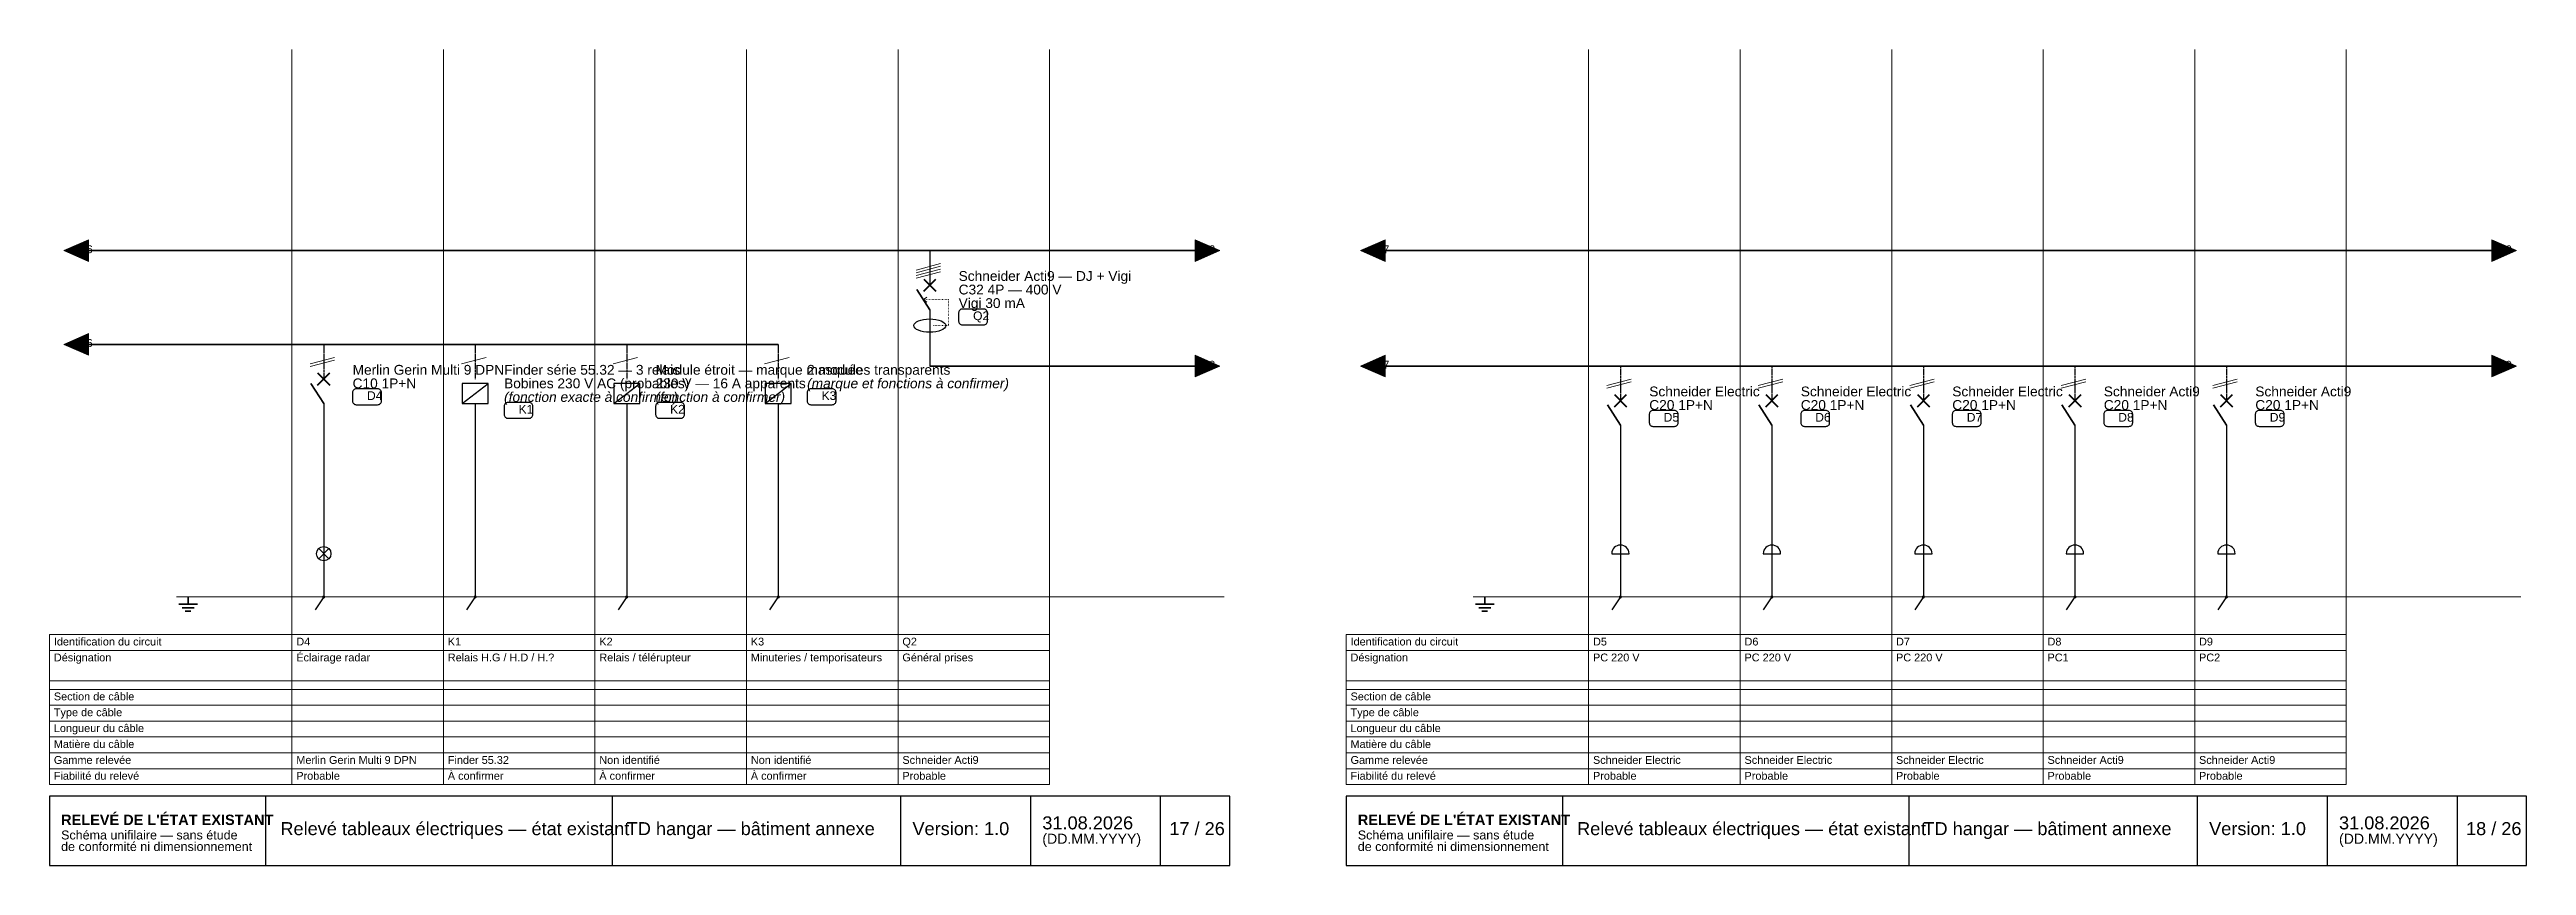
# Model space of a CAD drawing. Header units: millimetres. Extents: x 4 to 1561, y -1145 to 205.
# Drawn here: x 638 to 1244, y -685 to -486 of the extents above; entities that cross this region are included whole.
import ezdxf

# ---------------------------------------------------------------- set-up
doc = ezdxf.new("R2010")
doc.units = ezdxf.units.MM
doc.header["$LTSCALE"] = 0.5
doc.linetypes.add('DASHED', pattern=[1.524, 1.27, -0.254])
doc.linetypes.add('DOT', pattern=[0.508, 0, -0.508])
for name, color, linetype, lineweight, plot in [('RENVOIS_FOLIO', 5, 'Continuous', 0, False), ('SCHEMA', 7, 'Continuous', 0, False), ('SCHEMA_PROBABLE', 7, 'DASHED', 0, False), ('SYMBOLES', 7, 'Continuous', 0, False), ('TERRE', 3, 'Continuous', 0, False), ('TEXTE', 7, 'Continuous', 0, False), ('TEXTE_A_CONFIRMER', 1, 'Continuous', 0, False), ('TRAME', 253, 'Continuous', 0, False)]:
    doc.layers.add(name, color=color, linetype=linetype, lineweight=lineweight, plot=plot)
doc.styles.add('SCHEMA', font='arial.ttf')
doc.styles.add('SCHEMA_GRAS', font='arialbd.ttf')
doc.styles.add('SCHEMA_ITAL', font='ariali.ttf')

msp = doc.modelspace()

# ---------------------------------------------------------------- texts
at = {"layer": 'TEXTE'}
for s, height, style, p in [('16', 1.905, 'SCHEMA', (645.82, -535.41)), ('18', 1.905, 'SCHEMA', (920.24, -535.41)), ('17', 1.905, 'SCHEMA', (962.82, -535.41)), ('19', 1.905, 'SCHEMA', (1237.24, -535.41)), ('Schneider Acti9 — DJ + Vigi', 2.3989, 'SCHEMA', (860.48, -542.19)), ('C32 4P — 400 V', 2.3989, 'SCHEMA', (860.48, -545.5)), ('Vigi 30 mA', 2.399, 'SCHEMA', (860.48, -548.82)), ('Q2', 2.117, 'SCHEMA', (864.01, -551.78)), ('16', 1.905, 'SCHEMA', (645.82, -558.34)), ('Merlin Gerin Multi 9 DPN', 2.3989, 'SCHEMA', (712.32, -565.12)), ('Finder série 55.32 — 3 relais', 2.3989, 'SCHEMA', (749.36, -565.12)), ('Module étroit — marque masquée', 2.3989, 'SCHEMA', (786.4, -565.12)), ('2 modules transparents', 2.3989, 'SCHEMA', (823.44, -565.12)), ('18', 1.905, 'SCHEMA', (920.24, -563.63)), ('17', 1.905, 'SCHEMA', (962.82, -563.63)), ('19', 1.905, 'SCHEMA', (1237.24, -563.63)), ('C10 1P+N', 2.399, 'SCHEMA', (712.32, -568.43)), ('D4', 2.117, 'SCHEMA', (715.84, -571.29)), ('Bobines 230 V AC (probables)', 2.3989, 'SCHEMA', (749.36, -568.43)), ('230 V — 16 A apparents', 2.3989, 'SCHEMA', (786.4, -568.43)), ('K3', 2.117, 'SCHEMA', (826.97, -571.29)), ('Schneider Electric', 2.3989, 'SCHEMA', (1029.32, -570.41)), ('Schneider Electric', 2.3989, 'SCHEMA', (1066.36, -570.41)), ('Schneider Electric', 2.3989, 'SCHEMA', (1103.4, -570.41)), ('Schneider Acti9', 2.3989, 'SCHEMA', (1140.44, -570.41)), ('Schneider Acti9', 2.3989, 'SCHEMA', (1177.48, -570.41)), ('K1', 2.117, 'SCHEMA', (752.89, -574.61)), ('K2', 2.117, 'SCHEMA', (789.93, -574.61)), ('C20 1P+N', 2.399, 'SCHEMA', (1029.32, -573.72)), ('D5', 2.117, 'SCHEMA', (1032.84, -576.58)), ('C20 1P+N', 2.399, 'SCHEMA', (1066.36, -573.72)), ('D6', 2.117, 'SCHEMA', (1069.89, -576.58)), ('C20 1P+N', 2.399, 'SCHEMA', (1103.4, -573.72)), ('D7', 2.117, 'SCHEMA', (1106.93, -576.58)), ('C20 1P+N', 2.399, 'SCHEMA', (1140.44, -573.72)), ('D8', 2.117, 'SCHEMA', (1143.97, -576.58)), ('C20 1P+N', 2.399, 'SCHEMA', (1177.48, -573.72)), ('D9', 2.117, 'SCHEMA', (1181.01, -576.58)), ('Identification du circuit', 1.905, 'SCHEMA', (639.29, -631.3)), ('D4', 1.905, 'SCHEMA', (698.56, -631.3)), ('K1', 1.905, 'SCHEMA', (735.6, -631.3)), ('K2', 1.905, 'SCHEMA', (772.64, -631.3)), ('K3', 1.905, 'SCHEMA', (809.68, -631.3)), ('Q2', 1.905, 'SCHEMA', (846.73, -631.3)), ('Identification du circuit', 1.905, 'SCHEMA', (956.29, -631.3)), ('D5', 1.905, 'SCHEMA', (1015.56, -631.3)), ('D6', 1.905, 'SCHEMA', (1052.6, -631.3)), ('D7', 1.905, 'SCHEMA', (1089.64, -631.3)), ('D8', 1.905, 'SCHEMA', (1126.68, -631.3)), ('D9', 1.905, 'SCHEMA', (1163.72, -631.3)), ('Désignation', 1.905, 'SCHEMA', (639.29, -635.18)), ('Éclairage radar', 1.905, 'SCHEMA', (698.56, -635.18)), ('Relais H.G / H.D / H.?', 1.905, 'SCHEMA', (735.6, -635.18)), ('Relais / télérupteur', 1.905, 'SCHEMA', (772.64, -635.18)), ('Minuteries / temporisateurs', 1.905, 'SCHEMA', (809.68, -635.18)), ('Général prises', 1.905, 'SCHEMA', (846.73, -635.18)), ('Désignation', 1.905, 'SCHEMA', (956.29, -635.18)), ('PC 220 V', 1.905, 'SCHEMA', (1015.56, -635.18)), ('PC 220 V', 1.905, 'SCHEMA', (1052.6, -635.18)), ('PC 220 V', 1.905, 'SCHEMA', (1089.64, -635.18)), ('PC1', 1.905, 'SCHEMA', (1126.68, -635.18)), ('PC2', 1.905, 'SCHEMA', (1163.72, -635.18)), ('Type de câble', 1.905, 'SCHEMA', (639.29, -648.58)), ('Section de câble', 1.905, 'SCHEMA', (639.29, -644.7)), ('Type de câble', 1.905, 'SCHEMA', (956.29, -648.58)), ('Section de câble', 1.905, 'SCHEMA', (956.29, -644.7)), ('Longueur du câble', 1.905, 'SCHEMA', (639.29, -652.46)), ('Longueur du câble', 1.905, 'SCHEMA', (956.29, -652.46)), ('Gamme relevée', 1.905, 'SCHEMA', (639.29, -660.23)), ('Matière du câble', 1.905, 'SCHEMA', (639.29, -656.35)), ('Merlin Gerin Multi 9 DPN', 1.905, 'SCHEMA', (698.56, -660.23)), ('Finder 55.32', 1.905, 'SCHEMA', (735.6, -660.23)), ('Non identifié', 1.905, 'SCHEMA', (772.64, -660.23)), ('Non identifié', 1.905, 'SCHEMA', (809.68, -660.23)), ('Schneider Acti9', 1.905, 'SCHEMA', (846.73, -660.23)), ('Gamme relevée', 1.905, 'SCHEMA', (956.29, -660.23)), ('Matière du câble', 1.905, 'SCHEMA', (956.29, -656.35)), ('Schneider Electric', 1.905, 'SCHEMA', (1015.56, -660.23)), ('Schneider Electric', 1.905, 'SCHEMA', (1052.6, -660.23)), ('Schneider Electric', 1.905, 'SCHEMA', (1089.64, -660.23)), ('Schneider Acti9', 1.905, 'SCHEMA', (1126.68, -660.23)), ('Schneider Acti9', 1.905, 'SCHEMA', (1163.72, -660.23)), ('Fiabilité du relevé', 1.905, 'SCHEMA', (639.29, -664.11)), ('Probable', 1.905, 'SCHEMA', (698.56, -664.11)), ('Probable', 1.905, 'SCHEMA', (846.73, -664.11)), ('Fiabilité du relevé', 1.905, 'SCHEMA', (956.29, -664.11)), ('Probable', 1.905, 'SCHEMA', (1015.56, -664.11)), ('Probable', 1.905, 'SCHEMA', (1052.6, -664.11)), ('Probable', 1.905, 'SCHEMA', (1089.64, -664.11)), ('Probable', 1.905, 'SCHEMA', (1126.68, -664.11)), ('Probable', 1.905, 'SCHEMA', (1163.72, -664.11)), ("RELEVÉ DE L'ÉTAT EXISTANT", 2.54, 'SCHEMA_GRAS', (641.06, -675.18)), ("RELEVÉ DE L'ÉTAT EXISTANT", 2.54, 'SCHEMA_GRAS', (958.06, -675.18)), ('Schéma unifilaire — sans étude', 2.1872, 'SCHEMA', (641.06, -678.71)), ('Relevé tableaux électriques — état existant', 3.175, 'SCHEMA', (694.68, -677.65)), ('TD hangar — bâtiment annexe', 3.175, 'SCHEMA', (779.34, -677.65)), ('Version: 1.0', 3.175, 'SCHEMA', (849.19, -677.65)), ('31.08.2026', 3.175, 'SCHEMA', (880.94, -676.24)), ('(DD.MM.YYYY)', 2.4694, 'SCHEMA', (880.94, -679.77)), ('17 / 26', 3.175, 'SCHEMA', (911.99, -677.65)), ('Schéma unifilaire — sans étude', 2.1872, 'SCHEMA', (958.06, -678.71)), ('Relevé tableaux électriques — état existant', 3.175, 'SCHEMA', (1011.68, -677.65)), ('TD hangar — bâtiment annexe', 3.175, 'SCHEMA', (1096.34, -677.65)), ('Version: 1.0', 3.175, 'SCHEMA', (1166.19, -677.65)), ('31.08.2026', 3.175, 'SCHEMA', (1197.94, -676.24)), ('(DD.MM.YYYY)', 2.4694, 'SCHEMA', (1197.94, -679.77)), ('18 / 26', 3.175, 'SCHEMA', (1228.99, -677.65)), ('de conformité ni dimensionnement', 2.1872, 'SCHEMA', (641.06, -681.53)), ('de conformité ni dimensionnement', 2.1872, 'SCHEMA', (958.06, -681.53))]:
    msp.add_text(s, height=height, dxfattribs=dict(at, style=style)).set_placement(p)
at = {"layer": 'TEXTE_A_CONFIRMER'}
for s, height, style, p in [('(fonction exacte à confirmer)', 2.3989, 'SCHEMA_ITAL', (749.36, -571.75)), ('(fonction à confirmer)', 2.3989, 'SCHEMA_ITAL', (786.4, -571.75)), ('(marque et fonctions à confirmer)', 2.3989, 'SCHEMA_ITAL', (823.44, -568.43)), ('À confirmer', 1.905, 'SCHEMA', (735.6, -664.11)), ('À confirmer', 1.905, 'SCHEMA', (772.64, -664.11)), ('À confirmer', 1.905, 'SCHEMA', (809.68, -664.11))]:
    msp.add_text(s, height=height, dxfattribs=dict(at, style=style)).set_placement(p)

# ---------------------------------------------------------------- hatches: boundary and pattern name
at = {"layer": 'RENVOIS_FOLIO'}
for points in [[(647.76, -532.13), (641.76, -534.78), (647.76, -537.42)], [(918.3, -532.13), (924.3, -534.78), (918.3, -537.42)], [(964.76, -532.13), (958.76, -534.78), (964.76, -537.42)], [(1235.3, -532.13), (1241.3, -534.78), (1235.3, -537.42)], [(647.76, -555.06), (641.76, -557.71), (647.76, -560.35)], [(918.3, -560.35), (924.3, -563), (918.3, -565.65)], [(964.76, -560.35), (958.76, -563), (964.76, -565.65)], [(1235.3, -560.35), (1241.3, -563), (1235.3, -565.65)]]:
    msp.add_hatch(color=7, dxfattribs=at).paths.add_polyline_path(points)
at = {"layer": 'SCHEMA'}
h = msp.add_hatch(color=7, dxfattribs=at)
edge = h.paths.add_edge_path()
edge.add_arc((705.26, -619.44), 0.388, 0, 360)
h = msp.add_hatch(color=7, dxfattribs=at)
edge = h.paths.add_edge_path()
edge.add_arc((742.3, -619.44), 0.388, 0, 360)
h = msp.add_hatch(color=7, dxfattribs=at)
edge = h.paths.add_edge_path()
edge.add_arc((779.34, -619.44), 0.388, 0, 360)
h = msp.add_hatch(color=7, dxfattribs=at)
edge = h.paths.add_edge_path()
edge.add_arc((816.39, -619.44), 0.388, 0, 360)
h = msp.add_hatch(color=7, dxfattribs=at)
edge = h.paths.add_edge_path()
edge.add_arc((1022.26, -619.44), 0.388, 0, 360)
h = msp.add_hatch(color=7, dxfattribs=at)
edge = h.paths.add_edge_path()
edge.add_arc((1059.3, -619.44), 0.388, 0, 360)
h = msp.add_hatch(color=7, dxfattribs=at)
edge = h.paths.add_edge_path()
edge.add_arc((1096.34, -619.44), 0.388, 0, 360)
h = msp.add_hatch(color=7, dxfattribs=at)
edge = h.paths.add_edge_path()
edge.add_arc((1133.39, -619.44), 0.388, 0, 360)
h = msp.add_hatch(color=7, dxfattribs=at)
edge = h.paths.add_edge_path()
edge.add_arc((1170.43, -619.44), 0.388, 0, 360)

# ---------------------------------------------------------------- linework, layer by layer
at = {"layer": 'RENVOIS_FOLIO'}
for points in [[(647.76, -532.13), (641.76, -534.78), (647.76, -537.42)], [(918.3, -532.13), (924.3, -534.78), (918.3, -537.42)], [(964.76, -532.13), (958.76, -534.78), (964.76, -537.42)], [(1235.3, -532.13), (1241.3, -534.78), (1235.3, -537.42)], [(647.76, -555.06), (641.76, -557.71), (647.76, -560.35)], [(918.3, -560.35), (924.3, -563), (918.3, -565.65)], [(964.76, -560.35), (958.76, -563), (964.76, -565.65)], [(1235.3, -560.35), (1241.3, -563), (1235.3, -565.65)]]:
    msp.add_lwpolyline(points, close=True, dxfattribs=at)
at = {"layer": 'SCHEMA', "lineweight": 35}
for p, q in [((647.76, -534.78), (918.3, -534.78)), ((964.76, -534.78), (1235.3, -534.78)), ((850.25, -544.3), (853.43, -549.24)), ((647.76, -557.71), (816.39, -557.71)), ((853.43, -563), (918.3, -563)), ((964.76, -563), (1235.3, -563)), ((702.09, -567.23), (705.26, -572.17)), ((1019.09, -572.52), (1022.26, -577.46)), ((1056.13, -572.52), (1059.3, -577.46)), ((1093.17, -572.52), (1096.34, -577.46)), ((1130.21, -572.52), (1133.39, -577.46)), ((1167.25, -572.52), (1170.43, -577.46)), ((669.81, -621.21), (674.39, -621.21)), ((670.62, -622.06), (673.58, -622.06)), ((671.39, -622.9), (672.81, -622.9)), ((672.1, -619.44), (672.1, -621.21)), ((986.81, -621.21), (991.39, -621.21)), ((987.62, -622.06), (990.58, -622.06)), ((988.39, -622.9), (989.81, -622.9)), ((989.1, -619.44), (989.1, -621.21))]:
    msp.add_line(p, q, dxfattribs=at)
at = {"layer": 'SCHEMA', "lineweight": 30}
for p, q in [((853.43, -534.78), (853.43, -543.24)), ((853.43, -549.24), (853.43, -563)), ((739.13, -572.17), (745.48, -567.23)), ((776.17, -572.17), (782.52, -567.23)), ((813.21, -572.17), (819.56, -567.23)), ((705.26, -572.17), (705.26, -619.44)), ((742.3, -572.17), (742.3, -619.44)), ((779.34, -572.17), (779.34, -619.44)), ((816.39, -572.17), (816.39, -619.44)), ((1022.26, -577.46), (1022.26, -619.44)), ((1059.3, -577.46), (1059.3, -619.44)), ((1096.34, -577.46), (1096.34, -619.44)), ((1133.39, -577.46), (1133.39, -619.44)), ((1170.43, -577.46), (1170.43, -619.44)), ((704.03, -610.1), (706.5, -607.63)), ((704.03, -607.63), (706.5, -610.1)), ((1020.14, -608.86), (1024.38, -608.86)), ((1057.19, -608.86), (1061.42, -608.86)), ((1094.23, -608.86), (1098.46, -608.86)), ((1131.27, -608.86), (1135.5, -608.86)), ((1168.31, -608.86), (1172.54, -608.86)), ((705.26, -619.44), (703.14, -622.62)), ((742.3, -619.44), (740.19, -622.62)), ((779.34, -619.44), (777.23, -622.62)), ((816.39, -619.44), (814.27, -622.62)), ((1022.26, -619.44), (1020.14, -622.62)), ((1059.3, -619.44), (1057.19, -622.62)), ((1096.34, -619.44), (1094.23, -622.62)), ((1133.39, -619.44), (1131.27, -622.62)), ((1170.43, -619.44), (1168.31, -622.62))]:
    msp.add_line(p, q, dxfattribs=at)
at = {"layer": 'SCHEMA', "lineweight": 40}
for p, q in [((851.95, -544.73), (854.91, -541.76)), ((851.95, -541.76), (854.91, -544.73)), ((703.78, -567.66), (706.74, -564.69)), ((703.78, -564.69), (706.74, -567.66)), ((1020.78, -572.95), (1023.74, -569.99)), ((1020.78, -569.99), (1023.74, -572.95)), ((1057.82, -572.95), (1060.78, -569.99)), ((1057.82, -569.99), (1060.78, -572.95)), ((1094.86, -572.95), (1097.83, -569.99)), ((1094.86, -569.99), (1097.83, -572.95)), ((1131.9, -572.95), (1134.87, -569.99)), ((1131.9, -569.99), (1134.87, -572.95)), ((1168.95, -572.95), (1171.91, -569.99)), ((1168.95, -569.99), (1171.91, -572.95))]:
    msp.add_line(p, q, dxfattribs=at)
at = {"layer": 'SCHEMA', "lineweight": 30}
for points in [[(739.13, -572.17), (745.48, -572.17), (745.48, -567.23), (739.13, -567.23)], [(776.17, -572.17), (782.52, -572.17), (782.52, -567.23), (776.17, -567.23)], [(813.21, -572.17), (819.56, -572.17), (819.56, -567.23), (813.21, -567.23)]]:
    msp.add_lwpolyline(points, close=True, dxfattribs=at)
msp.add_circle((705.26, -608.86), 1.76, dxfattribs=at)
for centre in [(1022.26, -608.86), (1059.3, -608.86), (1096.34, -608.86), (1133.39, -608.86), (1170.43, -608.86)]:
    msp.add_arc(centre, 2.12, 0, 180, dxfattribs=at)
msp.add_ellipse((853.43, -553.12), major_axis=(3.88, 0), ratio=0.418182, dxfattribs=at)
at = {"layer": 'SCHEMA_PROBABLE', "lineweight": 30}
for p, q in [((705.26, -557.71), (705.26, -566.17)), ((742.3, -557.71), (742.3, -566.17)), ((779.34, -557.71), (779.34, -566.17)), ((816.39, -557.71), (816.39, -566.17)), ((1022.26, -563), (1022.26, -571.47)), ((1059.3, -563), (1059.3, -571.47)), ((1096.34, -563), (1096.34, -571.47)), ((1133.39, -563), (1133.39, -571.47)), ((1170.43, -563), (1170.43, -571.47))]:
    msp.add_line(p, q, dxfattribs=at)
at = {"layer": 'SYMBOLES', "lineweight": 20}
for p, q in [((850.08, -539.54), (856.07, -537.95)), ((850.08, -540.21), (856.07, -538.62)), ((850.08, -540.88), (856.07, -539.29)), ((850.08, -541.55), (856.07, -539.96)), ((851.88, -546.77), (852.72, -546.14)), ((851.88, -546.77), (852.72, -547.41)), ((701.91, -562.47), (707.91, -560.88)), ((701.91, -563.14), (707.91, -561.55)), ((738.95, -562.47), (744.95, -560.88)), ((775.99, -562.47), (781.99, -560.88)), ((813.03, -562.47), (819.03, -560.88)), ((1018.91, -567.76), (1024.91, -566.17)), ((1018.91, -568.43), (1024.91, -566.85)), ((1055.95, -567.76), (1061.95, -566.17)), ((1055.95, -568.43), (1061.95, -566.85)), ((1092.99, -567.76), (1098.99, -566.17)), ((1092.99, -568.43), (1098.99, -566.85)), ((1130.03, -567.76), (1136.03, -566.17)), ((1130.03, -568.43), (1136.03, -566.85)), ((1167.08, -567.76), (1173.07, -566.17)), ((1167.08, -568.43), (1173.07, -566.85))]:
    msp.add_line(p, q, dxfattribs=at)
at = {"layer": 'SYMBOLES', "linetype": 'DOT', "lineweight": 20}
for p, q in [((851.88, -546.77), (858.01, -546.77)), ((858.01, -546.77), (858.01, -553.12)), ((858.01, -553.12), (854.13, -553.12))]:
    msp.add_line(p, q, dxfattribs=at)
at = {"layer": 'SYMBOLES', "lineweight": 15}
for p, q in [((638.23, -628.62), (882.71, -628.62)), ((638.23, -665.31), (638.23, -628.62)), ((697.5, -665.31), (697.5, -628.62)), ((734.54, -665.31), (734.54, -628.62)), ((771.58, -665.31), (771.58, -628.62)), ((808.62, -665.31), (808.62, -628.62)), ((845.67, -665.31), (845.67, -628.62)), ((882.71, -665.31), (882.71, -628.62)), ((955.23, -628.62), (1199.71, -628.62)), ((955.23, -665.31), (955.23, -628.62)), ((1014.5, -665.31), (1014.5, -628.62)), ((1051.54, -665.31), (1051.54, -628.62)), ((1088.58, -665.31), (1088.58, -628.62)), ((1125.62, -665.31), (1125.62, -628.62)), ((1162.67, -665.31), (1162.67, -628.62)), ((1199.71, -665.31), (1199.71, -628.62)), ((638.23, -632.5), (882.71, -632.5)), ((955.23, -632.5), (1199.71, -632.5)), ((638.23, -639.91), (882.71, -639.91)), ((955.23, -639.91), (1199.71, -639.91)), ((638.23, -642.02), (882.71, -642.02)), ((638.23, -645.9), (882.71, -645.9)), ((955.23, -642.02), (1199.71, -642.02)), ((955.23, -645.9), (1199.71, -645.9)), ((638.23, -649.78), (882.71, -649.78)), ((638.23, -653.66), (882.71, -653.66)), ((955.23, -649.78), (1199.71, -649.78)), ((955.23, -653.66), (1199.71, -653.66)), ((638.23, -657.54), (882.71, -657.54)), ((955.23, -657.54), (1199.71, -657.54)), ((638.23, -661.42), (882.71, -661.42)), ((638.23, -665.31), (882.71, -665.31)), ((955.23, -661.42), (1199.71, -661.42)), ((955.23, -665.31), (1199.71, -665.31))]:
    msp.add_line(p, q, dxfattribs=at)
at = {"layer": 'SYMBOLES', "lineweight": 25}
for p, q in [((691.15, -685.06), (691.15, -668.13)), ((775.82, -685.06), (775.82, -668.13)), ((846.37, -685.06), (846.37, -668.13)), ((878.12, -685.06), (878.12, -668.13)), ((909.87, -685.06), (909.87, -668.13)), ((1008.15, -685.06), (1008.15, -668.13)), ((1092.82, -685.06), (1092.82, -668.13)), ((1163.37, -685.06), (1163.37, -668.13)), ((1195.12, -685.06), (1195.12, -668.13)), ((1226.87, -685.06), (1226.87, -668.13))]:
    msp.add_line(p, q, dxfattribs=at)
for points in [[(861.4, -552.95), (866.62, -552.95, 0.414214), (867.54, -552.03), (867.54, -549.98, 0.414214), (866.62, -549.07), (861.4, -549.07, 0.414214), (860.48, -549.98), (860.48, -552.03, 0.414214)], [(713.23, -572.45), (718.45, -572.45, 0.414214), (719.37, -571.54), (719.37, -569.49, 0.414214), (718.45, -568.57), (713.23, -568.57, 0.414214), (712.32, -569.49), (712.32, -571.54, 0.414214)], [(824.36, -572.45), (829.58, -572.45, 0.414214), (830.5, -571.54), (830.5, -569.49, 0.414214), (829.58, -568.57), (824.36, -568.57, 0.414214), (823.44, -569.49), (823.44, -571.54, 0.414214)], [(750.28, -575.77), (755.5, -575.77, 0.414214), (756.41, -574.85), (756.41, -572.81, 0.414214), (755.5, -571.89), (750.28, -571.89, 0.414214), (749.36, -572.81), (749.36, -574.85, 0.414214)], [(787.32, -575.77), (792.54, -575.77, 0.414214), (793.46, -574.85), (793.46, -572.81, 0.414214), (792.54, -571.89), (787.32, -571.89, 0.414214), (786.4, -572.81), (786.4, -574.85, 0.414214)], [(1030.23, -577.75), (1035.45, -577.75, 0.414214), (1036.37, -576.83), (1036.37, -574.78, 0.414214), (1035.45, -573.87), (1030.23, -573.87, 0.414214), (1029.32, -574.78), (1029.32, -576.83, 0.414214)], [(1067.28, -577.75), (1072.5, -577.75, 0.414214), (1073.41, -576.83), (1073.41, -574.78, 0.414214), (1072.5, -573.87), (1067.28, -573.87, 0.414214), (1066.36, -574.78), (1066.36, -576.83, 0.414214)], [(1104.32, -577.75), (1109.54, -577.75, 0.414214), (1110.46, -576.83), (1110.46, -574.78, 0.414214), (1109.54, -573.87), (1104.32, -573.87, 0.414214), (1103.4, -574.78), (1103.4, -576.83, 0.414214)], [(1141.36, -577.75), (1146.58, -577.75, 0.414214), (1147.5, -576.83), (1147.5, -574.78, 0.414214), (1146.58, -573.87), (1141.36, -573.87, 0.414214), (1140.44, -574.78), (1140.44, -576.83, 0.414214)], [(1178.4, -577.75), (1183.62, -577.75, 0.414214), (1184.54, -576.83), (1184.54, -574.78, 0.414214), (1183.62, -573.87), (1178.4, -573.87, 0.414214), (1177.48, -574.78), (1177.48, -576.83, 0.414214)]]:
    msp.add_lwpolyline(points, format="xyb", close=True, dxfattribs=at)
for points in [[(638.23, -685.06), (926.77, -685.06), (926.77, -668.13), (638.23, -668.13)], [(955.23, -685.06), (1243.77, -685.06), (1243.77, -668.13), (955.23, -668.13)]]:
    msp.add_lwpolyline(points, close=True, dxfattribs=at)
at = {"layer": 'TERRE', "color": 3}
for p, q in [((669.28, -619.44), (925.36, -619.44)), ((986.28, -619.44), (1242.36, -619.44))]:
    msp.add_line(p, q, dxfattribs=at)
at = {"layer": 'TERRE', "color": 2, "linetype": 'DASHED'}
for p, q in [((670.69, -619.44), (925.36, -619.44)), ((987.69, -619.44), (1242.36, -619.44))]:
    msp.add_line(p, q, dxfattribs=at)
at = {"layer": 'TRAME'}
for p, q in [((697.5, -665.31), (697.5, -485.64)), ((734.54, -665.31), (734.54, -485.64)), ((771.58, -665.31), (771.58, -485.64)), ((808.62, -665.31), (808.62, -485.64)), ((845.67, -665.31), (845.67, -485.64)), ((882.71, -665.31), (882.71, -485.64)), ((1014.5, -665.31), (1014.5, -485.64)), ((1051.54, -665.31), (1051.54, -485.64)), ((1088.58, -665.31), (1088.58, -485.64)), ((1125.62, -665.31), (1125.62, -485.64)), ((1162.67, -665.31), (1162.67, -485.64)), ((1199.71, -665.31), (1199.71, -485.64))]:
    msp.add_line(p, q, dxfattribs=at)

msp.set_redraw_order([(e.dxf.handle, doc.entitydb.next_handle()) for e in msp.query("TEXT MTEXT ATTDEF DIMENSION ARC_DIMENSION")])  # texts and dimensions are drawn at this point

doc.saveas('drawing.dxf')
